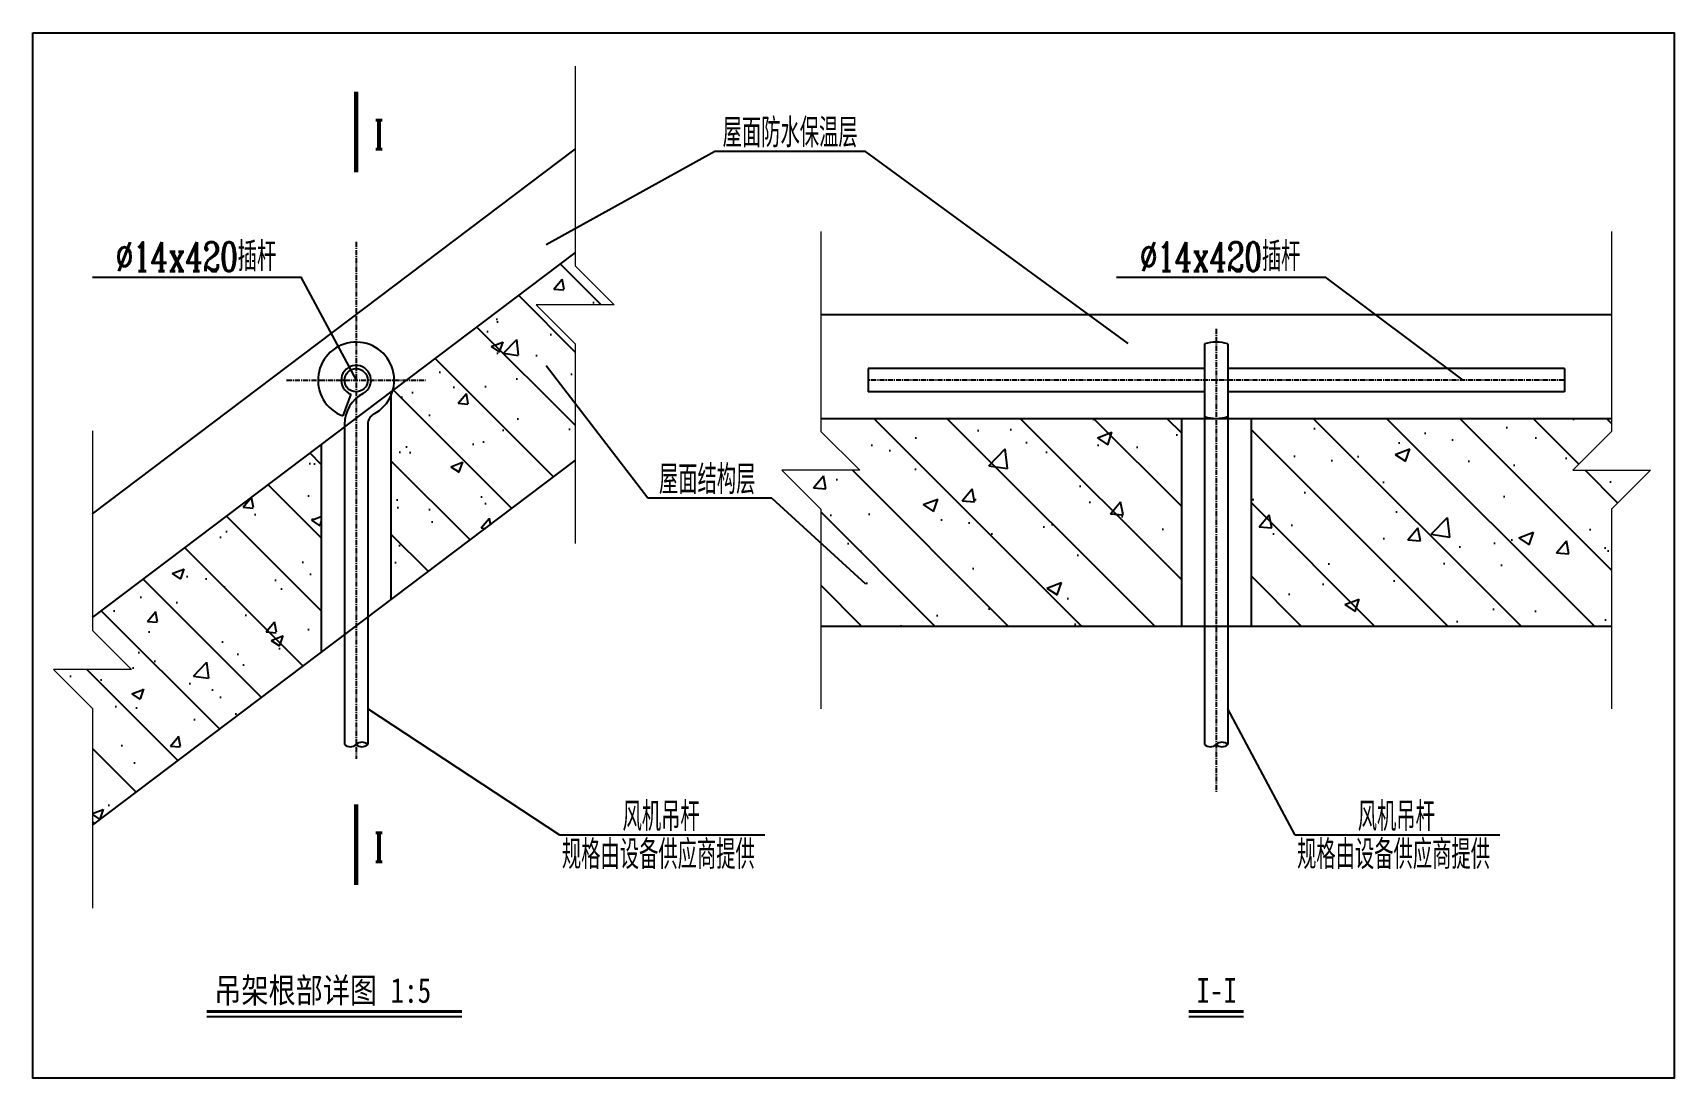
# Model space of a CAD drawing. Extents: x -345393 to -54719, y 203828 to 476815.
# Drawn here: x -309664 to -289864, y 203828 to 216444 of the extents above; entities that cross this region are included whole.
import ezdxf
from ezdxf.enums import TextEntityAlignment as Align

# ---------------------------------------------------------------- set-up
doc = ezdxf.new("R2010")
doc.units = 0
doc.header["$LTSCALE"] = 1000
doc.header["$MEASUREMENT"] = 0
doc.linetypes.add('CENTER', pattern=[2, 1.25, -0.25, 0.25, -0.25])
doc.layers.get('0').update_dxf_attribs({"color": 252, "linetype": 'CONTINUOUS'})
for name, color, linetype in [('PUB_TEXT', 252, 'CONTINUOUS'), ('WALL', 252, 'CONTINUOUS'), ('暖通-水-说明', 3, 'CONTINUOUS')]:
    doc.layers.add(name, color=color, linetype=linetype)
doc.layers.add('暖通-公共-说明', color=50, linetype='CONTINUOUS', lineweight=20)
doc.styles.add('HT', font='simhei.ttf')
doc.styles.add('M-TEXT2', font='romanc.shx', dxfattribs={"width": 0.8, "bigfont": 'hzf.shx'})

msp = doc.modelspace()

# ---------------------------------------------------------------- texts
at = {"layer": 'PUB_TEXT', "style": 'HT', "width": 0.8}
for s, p in [('吊架根部详图 1:5', (-307476.15575, 204737.67551)), ('I-I', (-295629.01143, 204737.67551))]:
    msp.add_text(s, height=300, dxfattribs=at).set_placement(p)
at = {"layer": '暖通-水-说明', "style": 'M-TEXT2', "width": 0.7}
for s, p in [('屋面防水保温层', (-301343.35486, 215237.73825)), ('I', (-305546.33498, 215214.33905)), ('%%C14x420插杆', (-308662.64669, 213742.12825)), ('%%C14x420插杆', (-296308.00716, 213742.12825)), ('屋面结构层', (-302111.08102, 211052.32771)), ('风机吊杆', (-302550.32565, 206985.44794)), ('风机吊杆', (-293681.64166, 206985.44794)), ('I', (-305546.33498, 206613.39752)), ('规格由设备供应商提供', (-303282.03651, 206526.54244)), ('规格由设备供应商提供', (-294413.35252, 206526.54244))]:
    msp.add_text(s, height=350, dxfattribs=at).set_placement(p, align=Align.MIDDLE_LEFT)

# ---------------------------------------------------------------- hatches: boundary and pattern name
h = msp.add_hatch()
h.set_pattern_fill('ANSI31', color=251, scale=5000, angle=90, style=0)
h.set_pattern_definition([(135, (5756650.75, -3923851.74), (-441.94174, -441.94174), [])])
h.paths.add_polyline_path([(-306184.18112, 208966.80078), (-306184.18112, 211473.48321), (-308945.36279, 209387.25706), (-308945.36279, 209230.58941), (-308475.43081, 208760.65743), (-309415.29477, 208760.51548), (-308945.36279, 208290.5835), (-308945.36279, 206880.57463)])
h.paths.add_polyline_path([(-303121.32621, 211280.95783), (-303121.32621, 212690.96669), (-303591.25819, 213160.89867), (-302651.39423, 213161.04062), (-303121.32621, 213630.9726), (-303121.32621, 213787.64025), (-305321.67877, 212125.15166, -0.0358677538), (-305344.18112, 212063.19991), (-305344.18112, 209601.46745)])
h = msp.add_hatch()
h.set_pattern_fill('AR-CONC', color=256, scale=200, style=0)
h.set_pattern_definition([(50, (5756650.7, -3923851.7), (1434.52037, -125.50427), [150, -1650]), (355, (5756650.7, -3923851.7), (-277.50267, 1504.38427), [120, -1320]), (100.4514, (5756770.3, -3923862.2), (1157.01876, 1378.87908), [127.48038, -1402.28422]), (46.1842, (5756650.7, -3923451.7), (2134.4821, -331.03803), [225, -2475]), (96.6356, (5756828.6, -3923479.3), (1869.3254, 1948.23574), [191.2206, -2103.426]), (351.1842, (5756650.7, -3923451.7), (1869.3239, 1948.2372), [180, -1980]), (21, (5756850.7, -3923551.7), (1193.8141, -805.23778), [150, -1650]), (326, (5756850.7, -3923551.7), (486.63066, 1450.3001), [120, -1320]), (71.4514, (5756950.2, -3923618.8), (1680.44526, 645.061), [127.48038, -1402.28422]), (37.5, (5756650.75, -3923851.74), (24.31971, 665.787708), [0, -1304, 0, -1340, 0, -1325]), (7.5, (5756650.75, -3923851.74), (526.139075, 788.823424), [0, -764, 0, -1274, 0, -505]), (327.5, (5756204.75, -3923851.74), (1067.644872, -45.109743), [0, -500, 0, -1560, 0, -2070]), (317.5, (5756004.7, -3923851.7), (1166.37234, 200.20996), [0, -650, 0, -1036, 0, -1470])])
h.paths.add_polyline_path([(-303121.32621, 211280.95783), (-303121.32621, 212690.96669), (-303591.25819, 213160.89867), (-302651.39423, 213161.04062), (-303121.32621, 213630.9726), (-303121.32621, 213787.64025), (-305321.67877, 212125.15166, -0.0358677538), (-305344.18112, 212063.19991), (-305344.18112, 209601.46745)])
h.paths.add_polyline_path([(-308945.36279, 209387.25706), (-308945.36279, 209230.58941), (-308475.43081, 208760.65743), (-309415.29477, 208760.51548), (-308945.36279, 208290.5835), (-308945.36279, 206880.57463), (-306184.18112, 208966.80078), (-306184.18112, 211473.48321)])
h = msp.add_hatch()
h.set_pattern_fill('ANSI31', color=251, scale=5000, angle=90, style=0)
h.set_pattern_definition([(135, (-3761.8, 0), (-441.9417, -441.9417), [])])
h.paths.add_polyline_path([(-295808.82258, 209284.13412), (-295808.82258, 211790.81654), (-300159.11254, 211790.81654), (-300159.11254, 211634.14889), (-299689.18056, 211164.21691), (-300629.04452, 211164.07496), (-300159.11254, 210694.14298), (-300159.11254, 209284.13412)])
h.paths.add_polyline_path([(-290618.53262, 209284.13412), (-290618.53262, 210694.14298), (-290148.60064, 211164.07496), (-291088.4646, 211164.21691), (-290618.53262, 211634.14889), (-290618.53262, 211790.81654), (-294968.82258, 211790.81654), (-294968.82258, 209284.13412)])
h = msp.add_hatch()
h.set_pattern_fill('AR-CONC', color=256, scale=250, style=0)
h.set_pattern_definition([(50, (-3761.8, 0), (1793.1505, -156.8803), [187.5, -2062.5]), (355, (-3761.8, 0), (-346.878, 1880.48), [150, -1650]), (100.4514, (-3612.4, -13), (1446.2735, 1723.599), [159.3505, -1752.855]), (46.1842, (-3761.8, 500), (2668.103, -413.798), [281.25, -3093.75]), (96.6356, (-3539.5, 465.5), (2336.657, 2435.295), [239.026, -2629.282]), (351.1842, (-3761.8, 500), (2336.655, 2435.297), [225, -2475]), (21, (-3511.8, 375), (1492.2676, -1006.547), [187.5, -2062.5]), (326, (-3511.8, 375), (608.288, 1812.875), [150, -1650]), (71.4514, (-3387.4, 291.1), (2100.5566, 806.326), [159.3505, -1752.855]), (37.5, (-3761.8, 0), (30.3996, 832.2346), [0, -1630, 0, -1675, 0, -1656.25]), (7.5, (-3761.8, 0), (657.6738, 986.0293), [0, -955, 0, -1592.5, 0, -631.25]), (327.5, (-4319.3, 0), (1334.5561, -56.3872), [0, -625, 0, -1950, 0, -2587.5]), (317.5, (-4569.3, 0), (1457.9654, 250.2625), [0, -812.5, 0, -1295, 0, -1837.5])])
h.paths.add_polyline_path([(-294968.82258, 209284.13412), (-290618.53262, 209284.13412), (-290618.53262, 210694.14298), (-290148.60064, 211164.07496), (-291088.4646, 211164.21691), (-290618.53262, 211634.14889), (-290618.53262, 211790.81654), (-294968.82258, 211790.81654)])
h.paths.add_polyline_path([(-295808.82258, 211790.81654), (-300159.11254, 211790.81654), (-300159.11254, 211634.14889), (-299689.18056, 211164.21691), (-300629.04452, 211164.07496), (-300159.11254, 210694.14298), (-300159.11254, 209284.13412), (-295808.82258, 209284.13412)])

# ---------------------------------------------------------------- linework, layer by layer
at = {"color": 251, "linetype": 'CENTER', "ltscale": 0.05}
for p, q in [((-305764.18112, 213922.35022), (-305764.18112, 207680.65094)), ((-295388.82258, 212870.05469), (-295388.82258, 207283.7129)), ((-306604.18112, 212250.81654), (-304924.18112, 212250.81654)), ((-291188.82258, 212250.81654), (-299588.82258, 212250.81654))]:
    msp.add_line(p, q, dxfattribs=at)
for p, q in [((-300159.11254, 213044.15776), (-290618.53262, 213044.15776)), ((-295528.82258, 212688.99459), (-295528.82258, 207854.495)), ((-295248.82258, 212688.99459), (-295248.82258, 207854.495)), ((-299588.82258, 212390.81654), (-299588.82258, 212110.81654)), ((-295528.82258, 212390.81654), (-299588.82258, 212390.81654)), ((-291188.82258, 212390.81654), (-295248.82258, 212390.81654)), ((-291188.82258, 212390.81654), (-291188.82258, 212110.81654)), ((-305827.4459, 212082.30076), (-305925.85777, 211820.1651)), ((-305344.18112, 212108.14988), (-305344.18112, 209601.46745)), ((-295528.82258, 212110.81654), (-299588.82258, 212110.81654)), ((-291188.82258, 212110.81654), (-295248.82258, 212110.81654)), ((-305904.18112, 211720.15658), (-305904.18112, 207854.495)), ((-305624.18112, 211720.15658), (-305624.18112, 207854.495)), ((-300159.11254, 211790.81654), (-290618.53262, 211790.81654)), ((-295808.82258, 211790.81654), (-295808.82258, 209284.13412)), ((-294968.82258, 211790.81654), (-294968.82258, 209284.13412)), ((-306184.18112, 211473.48321), (-306184.18112, 208966.80078)), ((-300159.11254, 209284.13412), (-290618.53262, 209284.13412))]:
    msp.add_line(p, q)
at = {"const_width": 50}
for points in [[(-305764.18112, 215733.8023), (-305764.18112, 214761.75074)], [(-305764.18112, 207132.86076), (-305764.18112, 206160.80921)]]:
    msp.add_lwpolyline(points, dxfattribs=at)
msp.add_circle((-305764.18112, 212250.81654), 140)
for centre, radius, start, end in [((-305764.18112, 212250.81654), 460, 297.818139283, 249.422687402), ((-295388.82258, 212250.81654), 460, 72.281068127, 107.718931873), ((-305764.18112, 212250.81654), 180, 297.818139283, 249.422687402), ((-305484.18112, 211720.15658), 420, 117.818139283, 180), ((-305484.18112, 211720.15658), 140, 117.818139283, 180), ((-295388.82258, 212250.81654), 460, 252.281068127, 287.718931873), ((-305834.18112, 207930.82527), 103.5679, 227.477081699, 312.522918299), ((-305694.18112, 207778.16472), 103.5679, 47.477081702, 132.522918297), ((-305694.18112, 207930.82527), 103.5679, 227.477081703, 312.522918297), ((-295458.82258, 207930.82527), 103.5679, 227.477081699, 312.522918299), ((-295318.82258, 207778.16472), 103.5679, 47.477081702, 132.522918297), ((-295318.82258, 207930.82527), 103.5679, 227.477081703, 312.522918297)]:
    msp.add_arc(centre, radius, start, end)
at = {"layer": 'PUB_TEXT'}
for p, q in [((-307566.56478, 204572.86361), (-304488.41733, 204572.86361)), ((-295719.42046, 204572.86361), (-295058.2247, 204572.86361))]:
    msp.add_line(p, q, dxfattribs=at)
at = {"layer": 'PUB_TEXT', "const_width": 36}
for points in [[(-307566.56478, 204632.86361), (-304488.41733, 204632.86361)], [(-295719.42046, 204632.86361), (-295058.2247, 204632.86361)]]:
    msp.add_lwpolyline(points, dxfattribs=at)
at = {"layer": 'WALL'}
for p, q in [((-308945.36279, 210640.59827), (-303121.32621, 215040.98147)), ((-308945.36279, 209387.25706), (-303121.32621, 213787.64025)), ((-308945.36279, 206880.57463), (-303121.32621, 211280.95783))]:
    msp.add_line(p, q, dxfattribs=at)
at = {"layer": '暖通-公共-说明'}
for points in [[(-303121.32621, 216040.98147), (-303121.32621, 213630.9726), (-302651.39423, 213161.04062), (-303591.25819, 213160.89867), (-303121.32621, 212690.96669), (-303121.32621, 210280.95783)], [(-300159.11254, 214044.15776), (-300159.11254, 211634.14889), (-299689.18056, 211164.21691), (-300629.04452, 211164.07496), (-300159.11254, 210694.14298), (-300159.11254, 208284.13412)], [(-290618.53262, 214044.15776), (-290618.53262, 211634.14889), (-291088.4646, 211164.21691), (-290148.60064, 211164.07496), (-290618.53262, 210694.14298), (-290618.53262, 208284.13412)], [(-308945.36279, 211640.59827), (-308945.36279, 209230.58941), (-308475.43081, 208760.65743), (-309415.29477, 208760.51548), (-308945.36279, 208290.5835), (-308945.36279, 205880.57463)]]:
    msp.add_lwpolyline(points, dxfattribs=at)
at = {"layer": '暖通-水-说明'}
for p, q in [((-301435.06229, 215011.7476), (-303470.83278, 213886.13747)), ((-299619.73364, 215011.7476), (-301435.06229, 215011.7476)), ((-296450.53529, 212695.26298), (-299619.73364, 215011.7476)), ((-302244.6827, 210826.33705), (-303472.70968, 212426.0438)), ((-300750.24591, 210826.33705), (-302244.6827, 210826.33705)), ((-300750.24591, 210826.33705), (-299620.15015, 209792.42989)), ((-303305.4879, 206759.45729), (-305624.18112, 208285.75634)), ((-294436.80391, 206759.45729), (-295248.82258, 208285.75634)), ((-300835.65476, 206759.45729), (-303305.4879, 206759.45729)), ((-291966.97078, 206759.45729), (-294436.80391, 206759.45729))]:
    msp.add_line(p, q, dxfattribs=at)
msp.add_lwpolyline([(-309664.27706, 216443.78694), (-289864.06778, 216443.78694), (-289864.06778, 203827.85326), (-309664.27706, 203827.85326)], close=True, dxfattribs=at)
for points in [[(-308945.87175, 213495.1914), (-306429.25216, 213495.1914), (-305764.18112, 212250.81654)], [(-296591.23222, 213495.1914), (-294074.61263, 213495.1914), (-292411.89354, 212250.81654)]]:
    msp.add_lwpolyline(points, dxfattribs=at)

msp.set_redraw_order([(e.dxf.handle, doc.entitydb.next_handle()) for e in msp.query("TEXT MTEXT ATTDEF DIMENSION ARC_DIMENSION")])  # texts and dimensions are drawn at this point

doc.saveas('drawing.dxf')
